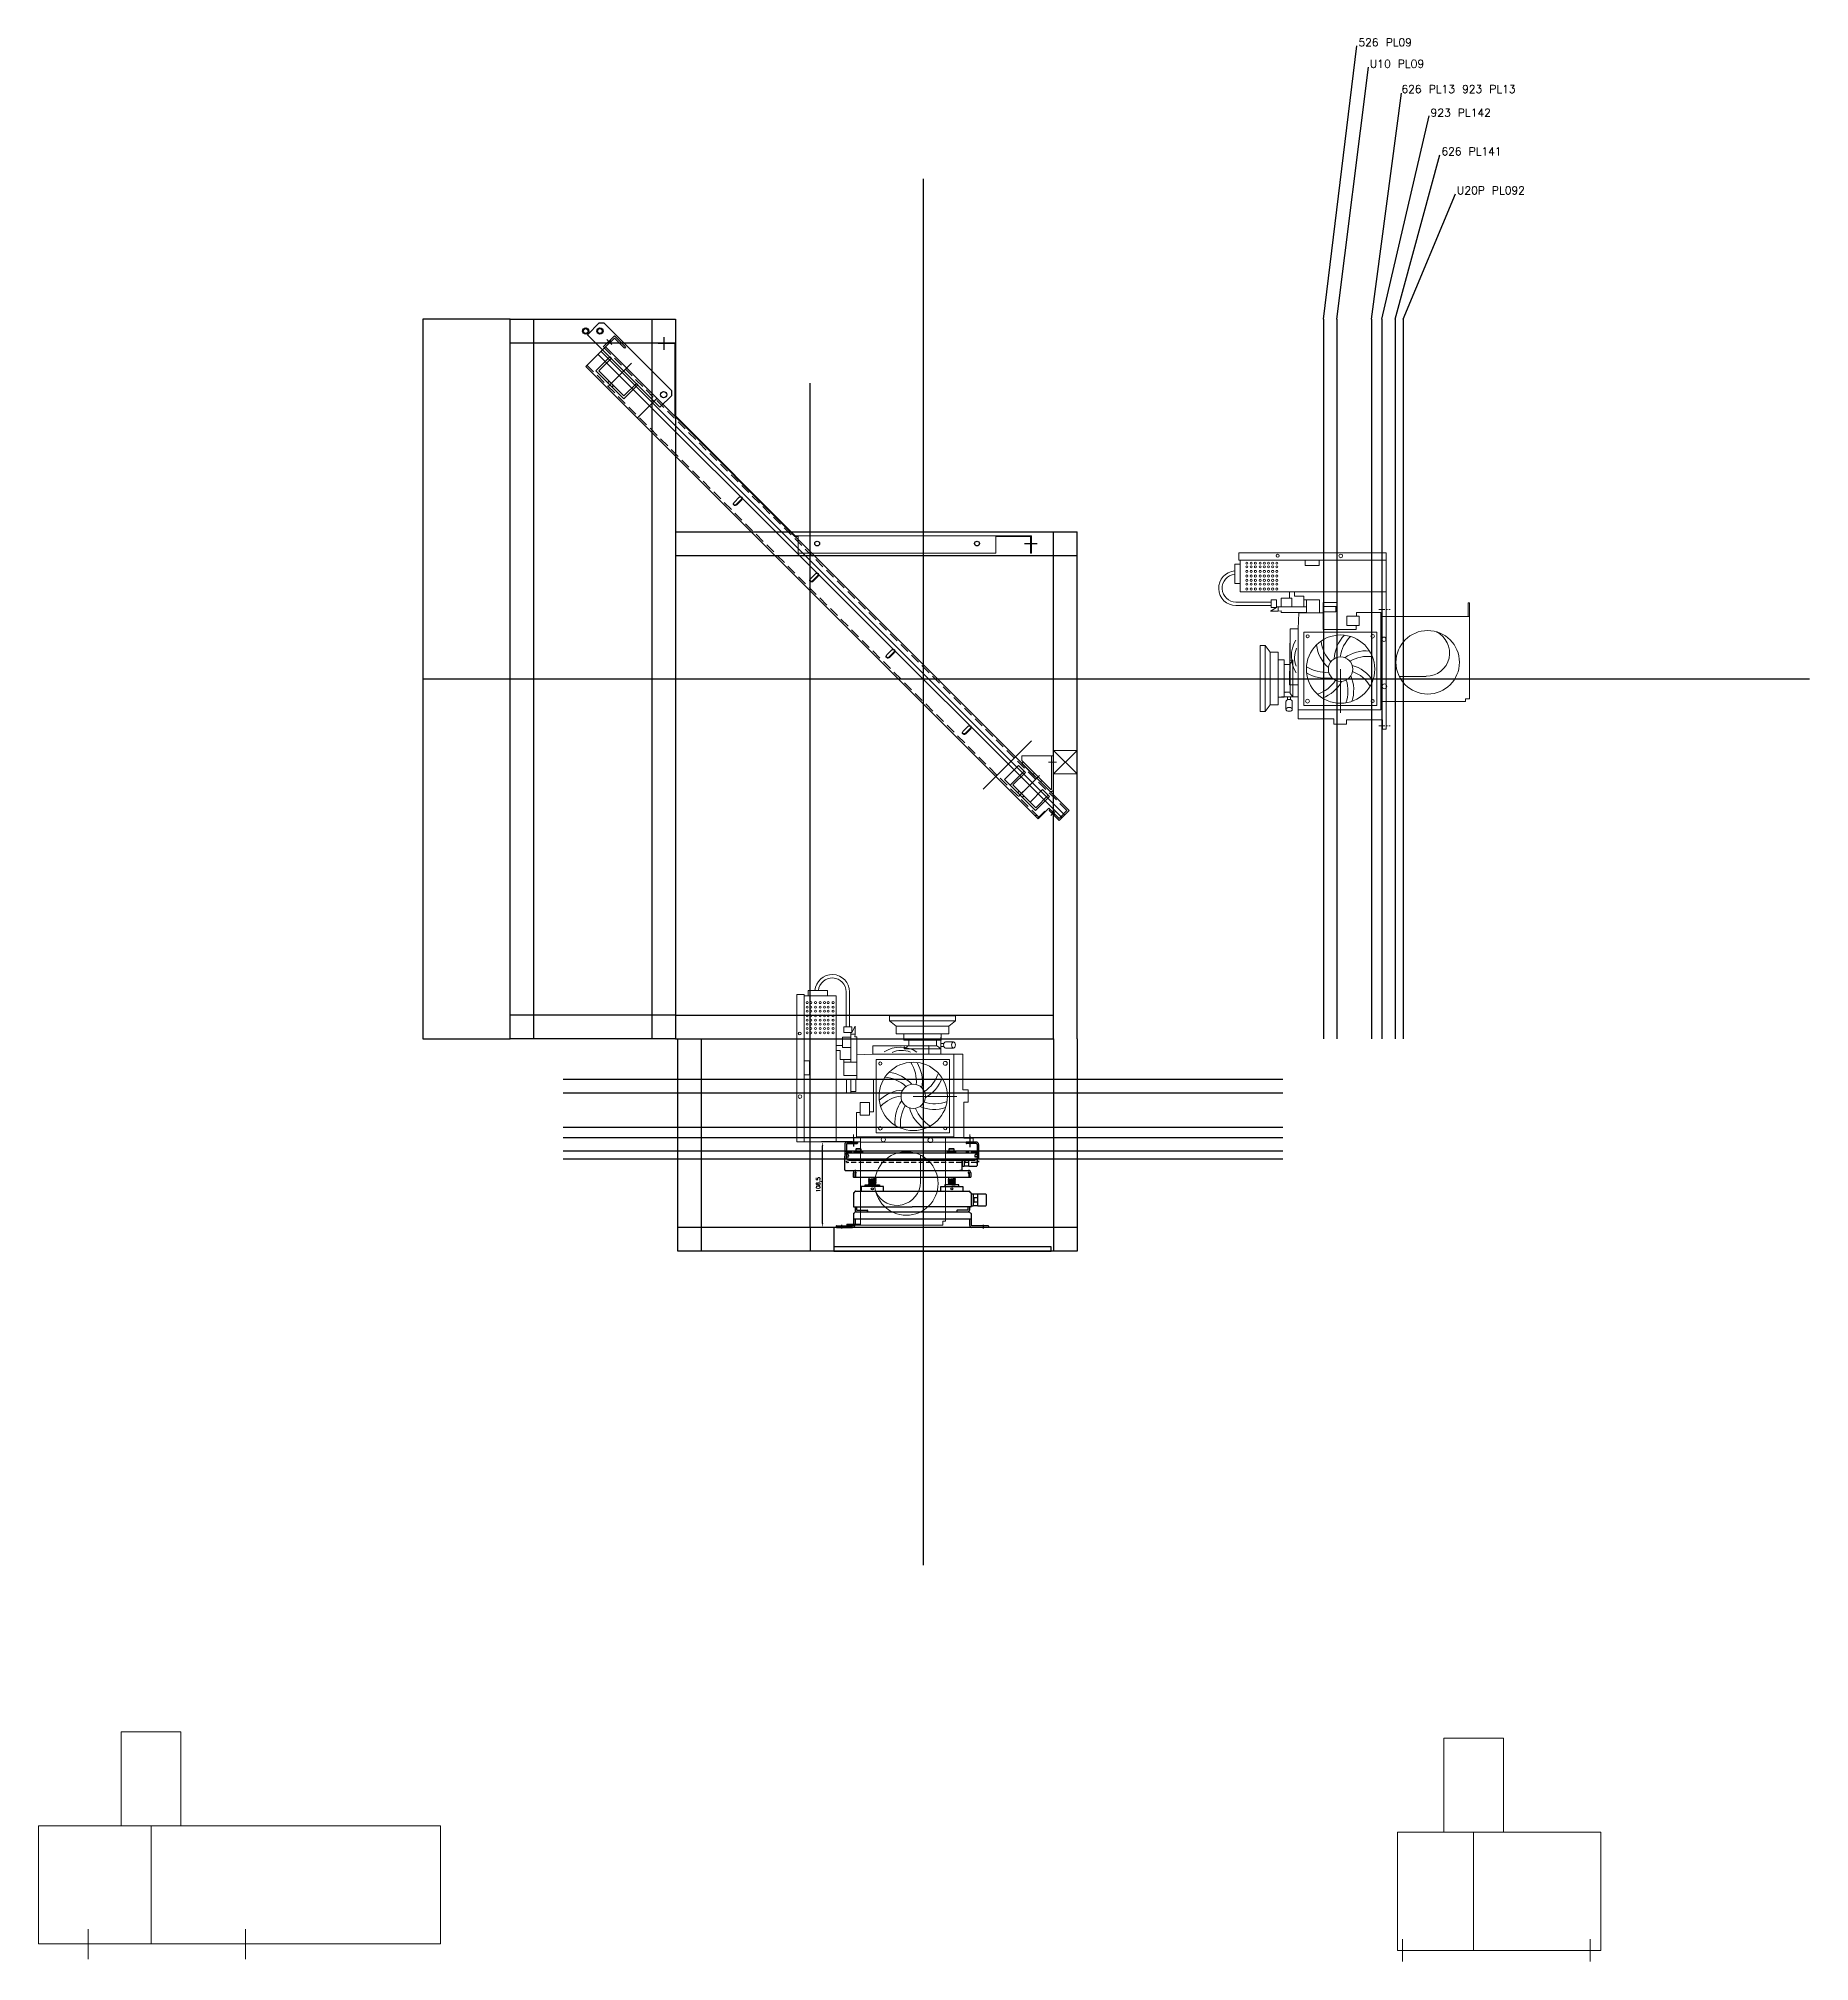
# Model space of a CAD drawing. Header units: millimetres. Extents: x -30327 to 34858, y 4015 to 75103.
# Drawn here: x -23615 to -21366, y 53562 to 56005 of the extents above; entities that cross this region are included whole.
import ezdxf

# ---------------------------------------------------------------- set-up
doc = ezdxf.new("R2010")
doc.units = ezdxf.units.MM
for name, pattern in [('CENTER', [50.8, 31.75, -6.35, 6.35, -6.35]), ('CENTER2', [28.575, 19.05, -3.175, 3.175, -3.175]), ('DASHED2', [9.525, 6.35, -3.175]), ('HIDDEN2', [4.7625, 3.175, -1.5875])]:
    doc.linetypes.add(name, pattern=pattern)
for name, color, linetype, lineweight in [('cen', 1, 'CENTER2', 9), ('CENTER', 2, 'CENTER', 9), ('dim', 2, 'Continuous', 9), ('WIDE-LINE', 3, 'Continuous', 20)]:
    doc.layers.add(name, color=color, linetype=linetype, lineweight=lineweight)
for name, color, linetype in [('hidden', 3, 'HIDDEN2'), ('print', 30, 'Continuous'), ('red', 1, 'CENTER2'), ('yellow', 2, 'Continuous')]:
    doc.layers.add(name, color=color, linetype=linetype)
doc.styles.get("Standard").update_dxf_attribs({"font": 'txt', "bigfont": 'gbcbig.shx'})
doc.dimstyles.new('small', dxfattribs={"dimtxt": 5, "dimasz": 5, "dimexe": 1.25, "dimexo": 1, "dimgap": 2, "dimtad": 1, "dimtxsty": 'Standard', "dimcen": 2.5, "dimadec": 0, "dimazin": 0, "dimtfac": 1, "dimtmove": 0, "dimatfit": 3, "dimfxl": 0, "dimarcsym": 0})

msp = doc.modelspace()

# ---------------------------------------------------------------- texts
at = {"char_height": 10, "attachment_point": 1}
for s, insert, width in [('526 PL09', (-21938.9816, 56005.3092), 105), ('U10 PL09', (-21924.4407, 55978.1516), 105), ('626 PL13 923 PL13', (-21884.3198, 55945.9957), 191.39614), ('923 PL142', (-21847.3252, 55915.9983), 105), ('626 PL141', (-21833.647, 55866.8173), 105), ('U20P PL092', (-21813.8849, 55817.2624), 105)]:
    msp.add_mtext(s, dxfattribs=dict(at, insert=insert, width=width))

# ---------------------------------------------------------------- blocks, each defined once
blk = doc.blocks.new('111')
for p, q in [((4164.9, 14180.1), (4164.9, 14137.8)), ((4164.9, 14180.1), (4204.9, 14180.1)), ((4167.4, 14180.1), (4167.4, 14137.8)), ((4204.9, 14174.1), (4168.2, 14137.5)), ((4204.9, 14170.6), (4170, 14135.7)), ((4204.9, 14170.6), (4203.1, 14172.4)), ((4204.9, 14180.1), (4204.9, 14174.1))]:
    blk.add_line(p, q)
for radius in [3, 0.5]:
    blk.add_arc((4167.9, 14137.8), radius, 180, 315)
at = {"layer": 'cen'}
for p, q in [((4161.1, 14172.1), (4171.3, 14172.1)), ((4182.6, 14155.3), (4187.9, 14150))]:
    blk.add_line(p, q, dxfattribs=at)
at = {"layer": 'hidden'}
for p, q in [((4179.7, 14149), (4181.5, 14147.2)), ((4188.9, 14158.2), (4190.7, 14156.4))]:
    blk.add_line(p, q, dxfattribs=at)
blk = doc.blocks.new('nyddbd')
at = {"layer": 'CENTER', "ltscale": 0.25}
for p, q in [((-2512.5, 15212.9), (-2512.5, 15394.4)), ((-2600.9, 15220.8), (-2600.9, 15206.2)), ((-2452.9, 15220.8), (-2452.9, 15206.2))]:
    blk.add_line(p, q, dxfattribs=at)
at = {"layer": 'WIDE-LINE'}
for p, q in [((-2672.8, 15211.4), (-2672.8, 15398.4)), ((-2672.8, 15398.4), (-2663.3, 15398.4)), ((-2663.4, 15396.8), (-2623, 15396.8)), ((-2663.3, 15216.7), (-2663.3, 15398.4)), ((-2663.3, 15398.4), (-2663.3, 15314.2)), ((-2633.7, 15403.5), (-2658.2, 15403.5)), ((-2658.2, 15403.5), (-2658.2, 15396.8)), ((-2633.7, 15396.8), (-2633.7, 15403.5)), ((-2623, 15396.8), (-2633.7, 15396.8)), ((-2623, 15396.8), (-2623, 15211.4)), ((-2623, 15212), (-2623, 15396.8)), ((-2610.2, 15402), (-2610.2, 15357.5)), ((-2605.8, 15402), (-2605.8, 15357.5)), ((-2513.2, 15371.4), (-2555.2, 15371.4)), ((-2555.2, 15371.4), (-2555.2, 15365.1)), ((-2513.2, 15371.4), (-2471.2, 15371.4)), ((-2471.2, 15365.1), (-2471.2, 15371.4)), ((-2604.3, 15344.5), (-2615, 15344.5)), ((-2615, 15344.5), (-2615, 15331.2)), ((-2603.1, 15357.5), (-2613, 15357.5)), ((-2613, 15357.5), (-2613, 15350.4)), ((-2613, 15350.4), (-2603.1, 15350.4)), ((-2604.3, 15348.3), (-2604.3, 15350.4)), ((-2604.3, 15350.4), (-2604.3, 15344.5)), ((-2598.6, 15348.3), (-2604.3, 15348.3)), ((-2604.3, 15348.3), (-2604.3, 15312.5)), ((-2598.6, 15348.3), (-2604.3, 15348.3)), ((-2603.1, 15350.4), (-2598.6, 15358.2)), ((-2603.1, 15357.5), (-2603.1, 15350.4)), ((-2599, 15344.7), (-2598.6, 15348.3)), ((-2596.8, 15344.7), (-2599, 15344.7)), ((-2598.6, 15358.2), (-2598.6, 15348.3)), ((-2596.8, 15312.5), (-2596.8, 15344.7)), ((-2546.6, 15358.4), (-2555.2, 15365.1)), ((-2555.2, 15365.1), (-2546.6, 15358.4)), ((-2555.2, 15365.1), (-2513.2, 15365.1)), ((-2513.2, 15358.4), (-2546.6, 15358.4)), ((-2546.6, 15358.4), (-2546.6, 15348.6)), ((-2546.6, 15348.6), (-2513.2, 15348.6)), ((-2536.8, 15340.7), (-2536.8, 15348.6)), ((-2536.8, 15348.6), (-2536.8, 15340.7)), ((-2471.2, 15365.1), (-2513.2, 15365.1)), ((-2513.2, 15358.4), (-2479.8, 15358.4)), ((-2479.8, 15348.6), (-2513.2, 15348.6)), ((-2489.8, 15329.7), (-2489.8, 15344.2)), ((-2489.8, 15344.2), (-2489.8, 15323)), ((-2489.6, 15340.7), (-2489.6, 15348.6)), ((-2489.6, 15348.6), (-2489.6, 15340.7)), ((-2479.8, 15358.4), (-2471.2, 15365.1)), ((-2471.2, 15365.1), (-2479.8, 15358.4)), ((-2479.8, 15358.4), (-2479.8, 15348.6)), ((-2615, 15333.9), (-2623, 15333.9)), ((-2623, 15333.9), (-2623, 15327.5)), ((-2623, 15327.5), (-2617.6, 15327.5)), ((-2617.6, 15327.5), (-2617.6, 15315.9)), ((-2615, 15331.2), (-2615, 15333.9)), ((-2615, 15331.2), (-2604.3, 15331.2)), ((-2604.3, 15331.2), (-2615, 15331.2)), ((-2596.5, 15322.1), (-2576.2, 15323)), ((-2596.5, 15291.2), (-2596.5, 15322.1)), ((-2505.1, 15334), (-2576.2, 15333.4)), ((-2538.5, 15333.4), (-2576.2, 15333.4)), ((-2576.2, 15333.4), (-2576.2, 15323)), ((-2576.2, 15323), (-2462, 15323)), ((-2513.2, 15340.7), (-2536.8, 15340.7)), ((-2536.8, 15340.7), (-2530.7, 15340.7)), ((-2536.5, 15329.7), (-2536.5, 15333.8)), ((-2536.5, 15329.7), (-2532.3, 15333)), ((-2513.2, 15329.7), (-2536.5, 15329.7)), ((-2532.3, 15333), (-2530.7, 15333.2)), ((-2530.7, 15340.7), (-2530.7, 15333.2)), ((-2530.7, 15333.2), (-2513.2, 15333.2)), ((-2513.2, 15340.7), (-2489.6, 15340.7)), ((-2495.6, 15333.2), (-2513.2, 15333.2)), ((-2513.2, 15329.7), (-2489.8, 15329.7)), ((-2505.1, 15323), (-2505.1, 15334)), ((-2462, 15323), (-2505.1, 15323)), ((-2489.6, 15340.7), (-2495.6, 15340.7)), ((-2495.6, 15340.7), (-2495.6, 15333.2)), ((-2494, 15333), (-2495.6, 15333.2)), ((-2494.9, 15339.5), (-2494.9, 15339.5)), ((-2489.8, 15329.7), (-2494, 15333)), ((-2473.2, 15218), (-2473.2, 15323)), ((-2462, 15323), (-2462, 15277.7)), ((-2663.3, 15314.2), (-2656.8, 15314.2)), ((-2656.8, 15296.5), (-2663.3, 15296.5)), ((-2656.8, 15314.2), (-2656.8, 15296.5)), ((-2617.6, 15315.9), (-2604.3, 15315.9)), ((-2613.2, 15312.5), (-2613.2, 15315.9)), ((-2613.2, 15315.9), (-2613.2, 15295.8)), ((-2604.3, 15312.5), (-2613.2, 15312.5)), ((-2613.2, 15295.8), (-2596.5, 15295.8)), ((-2604.3, 15315.9), (-2604.3, 15312.5)), ((-2604.3, 15312.5), (-2596.8, 15312.5)), ((-2596.5, 15295.8), (-2596.5, 15315)), ((-2596.5, 15315), (-2596.5, 15291.2)), ((-2478.8, 15315.9), (-2572.1, 15315.9)), ((-2572.1, 15315.9), (-2572.1, 15223)), ((-2479, 15223), (-2478.8, 15315.9)), ((-2596.5, 15291.2), (-2609.8, 15291.2)), ((-2609.8, 15291.2), (-2609.8, 15273.4)), ((-2609.8, 15273.4), (-2604.4, 15273.4)), ((-2604.4, 15273.4), (-2604.4, 15291.2)), ((-2604.4, 15291.2), (-2604.4, 15273.4)), ((-2604.4, 15273.4), (-2604.4, 15275.2)), ((-2604.4, 15275.2), (-2597.7, 15275.2)), ((-2597.7, 15275.2), (-2597.7, 15291.2)), ((-2597.7, 15291.2), (-2575.3, 15291.2)), ((-2575.3, 15291.2), (-2575.3, 15249.4)), ((-2462, 15277.7), (-2455.1, 15277.7)), ((-2455.1, 15277.7), (-2455.1, 15261.7)), ((-2592.2, 15248.9), (-2597.1, 15248.9)), ((-2597.1, 15248.9), (-2597.1, 15218)), ((-2580.5, 15261.2), (-2592.2, 15261.2)), ((-2592.2, 15261.2), (-2592.2, 15245.5)), ((-2592.2, 15245.5), (-2592.2, 15248.9)), ((-2592.2, 15245.5), (-2580.6, 15245.5)), ((-2580.6, 15245.5), (-2580.5, 15249.4)), ((-2580.5, 15249.4), (-2580.5, 15261.2)), ((-2575.3, 15249.4), (-2580.5, 15249.4)), ((-2455.1, 15261.7), (-2460.8, 15261.7)), ((-2460.8, 15261.7), (-2460.8, 15215.9)), ((-2572.1, 15223), (-2479, 15223)), ((-2663.3, 15211.4), (-2672.8, 15211.4)), ((-2663.3, 15216.7), (-2663.3, 15211.4)), ((-2663.3, 15216.7), (-2663.3, 15216.7)), ((-2616.2, 15211.2), (-2616.2, 15211.2)), ((-2597.1, 15218), (-2473.2, 15218)), ((-2592, 15105.5), (-2592, 15217.6)), ((-2592, 15217.6), (-2592, 15211.2)), ((-2460.8, 15215.9), (-2448.9, 15215.9)), ((-2448.9, 15215.9), (-2448.9, 15211.2)), ((-2515.8, 15160.4), (-2515.8, 15194.6)), ((-2487.4, 15105.5), (-2609.4, 15105.5)), ((-2609.4, 15105.5), (-2592, 15105.5)), ((-2483.9, 15110.6), (-2487.4, 15110.6)), ((-2487.4, 15110.6), (-2487.4, 15105.5))]:
    blk.add_line(p, q, dxfattribs=at)
at = {"layer": 'WIDE-LINE', "ltscale": 0.25}
for p, q in [((-2486.1, 15336.4), (-2489.8, 15336.4)), ((-2486.1, 15332.7), (-2489.8, 15332.7)), ((-2473.9, 15338.5), (-2484, 15338.5)), ((-2473.9, 15330.6), (-2484, 15330.6)), ((-2525, 15269.2), (-2469.5, 15269.2)), ((-2663.3, 15211.4), (-2592, 15211.4)), ((-2592, 15211.2), (-2448.9, 15211.2)), ((-2483.9, 15110.6), (-2483.9, 15218)), ((-2609.4, 15105.5), (-2609.4, 15107)), ((-2609.4, 15107), (-2592, 15107))]:
    blk.add_line(p, q, dxfattribs=at)
at = {"layer": 'WIDE-LINE'}
for centre, radius in [((-2659.7, 15388.3), 1.3), ((-2659.7, 15382.6), 1.3), ((-2659.7, 15377.4), 1.3), ((-2659.7, 15371.4), 1.3), ((-2659.7, 15366), 1.3), ((-2654.9, 15388.3), 1.3), ((-2654.9, 15382.6), 1.3), ((-2654.9, 15377.4), 1.3), ((-2654.9, 15371.4), 1.3), ((-2654.9, 15366), 1.3), ((-2649.2, 15388.3), 1.3), ((-2649.2, 15382.6), 1.3), ((-2649.2, 15377.4), 1.3), ((-2649.2, 15371.4), 1.3), ((-2649.2, 15366), 1.3), ((-2643.3, 15388.3), 1.3), ((-2643.3, 15382.6), 1.3), ((-2643.3, 15377.4), 1.3), ((-2643.3, 15371.4), 1.3), ((-2643.3, 15366), 1.3), ((-2637.8, 15388.3), 1.3), ((-2637.8, 15382.6), 1.3), ((-2637.8, 15377.4), 1.3), ((-2637.8, 15371.4), 1.3), ((-2637.8, 15366), 1.3), ((-2632.9, 15388.3), 1.3), ((-2632.9, 15382.6), 1.3), ((-2632.9, 15377.4), 1.3), ((-2632.9, 15371.4), 1.3), ((-2632.9, 15366), 1.3), ((-2626.8, 15388.3), 1.3), ((-2626.8, 15382.6), 1.3), ((-2626.8, 15377.4), 1.3), ((-2626.8, 15371.4), 1.3), ((-2626.8, 15366), 1.3), ((-2669.1, 15349.1), 1.87), ((-2659.7, 15360.8), 1.3), ((-2659.7, 15355.4), 1.3), ((-2659.7, 15350), 1.3), ((-2654.9, 15360.8), 1.3), ((-2654.9, 15355.4), 1.3), ((-2654.9, 15350), 1.3), ((-2649.2, 15360.8), 1.3), ((-2649.2, 15355.4), 1.3), ((-2649.2, 15350), 1.3), ((-2643.3, 15360.8), 1.3), ((-2643.3, 15355.4), 1.3), ((-2643.3, 15350), 1.3), ((-2637.8, 15360.8), 1.3), ((-2637.8, 15355.4), 1.3), ((-2637.8, 15350), 1.3), ((-2632.9, 15360.8), 1.3), ((-2632.9, 15355.4), 1.3), ((-2632.9, 15350), 1.3), ((-2626.8, 15360.8), 1.3), ((-2626.8, 15355.4), 1.3), ((-2626.8, 15350), 1.3), ((-2566.8, 15311), 1.95), ((-2525, 15269.2), 43.4), ((-2484.3, 15311.2), 2.5), ((-2668.8, 15268.9), 2.31), ((-2525, 15269.2), 15.5), ((-2566.8, 15228.5), 2.25), ((-2484.4, 15228.4), 1.91), ((-2533.7, 15158.5), 40.3), ((-2563, 15214.2), 2.69), ((-2503.2, 15213.5), 3.07)]:
    blk.add_circle(centre, radius, dxfattribs=at)
for centre, radius, start, end in [((-2627.8, 15402), 22, 0, 175.9023), ((-2627.8, 15402), 17.6, 0, 174.8788), ((-2541.5, 15292.8), 38.9, 56.9578, 121.7111), ((-2539.5, 15298), 29.6, 68.5062, 114.2086), ((-2565.3, 15248.9), 45.1, 46.5347, 84.1976), ((-2561, 15255), 45.1, 40.9497, 83.2372), ((-2566, 15288), 45.1, 355.1062, 32.7691), ((-2558.5, 15288.5), 45.1, 349.5212, 31.8086), ((-2535.8, 15313), 45.1, 303.6776, 341.3405), ((-2536.4, 15232.1), 45.1, 92.3783, 134.6658), ((-2534.2, 15225), 45.1, 97.9633, 135.6262), ((-2530.8, 15307.5), 45.1, 298.0926, 340.38), ((-2503.1, 15237.2), 45.1, 143.8069, 186.0943), ((-2496.2, 15234.4), 45.1, 149.3919, 187.0548), ((-2486.3, 15266.3), 45.1, 195.2354, 237.5229), ((-2479.8, 15269.9), 45.1, 200.8204, 238.4834), ((-2498.6, 15297.6), 45.1, 246.664, 288.9515), ((-2497.4, 15304.9), 45.1, 252.249, 289.9119), ((-2545.6, 15160.4), 29.7, 205.3103, 0)]:
    blk.add_arc(centre, radius, start, end, dxfattribs=at)
at = {"layer": 'WIDE-LINE', "ltscale": 0.25}
blk.add_ellipse((-2484, 15334.5), major_axis=(0, -3.95), ratio=0.614035, start_param=3.141593, end_param=6.283185, dxfattribs=at)
blk.add_ellipse((-2473.9, 15334.5), major_axis=(0, -3.95), ratio=0.614035, dxfattribs=at)
blk = doc.blocks.new('*D47')
at = {"layer": 'Defpoints', "color": 0, "transparency": 16777216}
for p in [(-16900.3, 4458.9), (-16861.2, 4458.9), (-16876.5, 4350.4)]:
    blk.add_point(p, dxfattribs=at)
at = {"layer": 'dim', "color": 0, "lineweight": -2, "transparency": 16777216}
for p, q in [((-16862.2, 4458.9), (-16901.6, 4458.9)), ((-16900.3, 4355.4), (-16900.3, 4453.9)), ((-16877.5, 4350.4), (-16901.6, 4350.4))]:
    blk.add_line(p, q, dxfattribs=at)
at = {"layer": 'dim', "color": 0, "transparency": 16777216}
for points in [[(-16901.1, 4453.9), (-16899.5, 4453.9), (-16900.3, 4458.9)], [(-16901.1, 4355.4), (-16899.5, 4355.4), (-16900.3, 4350.4)]]:
    blk.add_solid(points, dxfattribs=at)
at = {"layer": 'dim', "color": 0, "lineweight": 9, "transparency": 16777216, "insert": (-16905.2, 4404.6), "char_height": 5, "attachment_point": 5, "rotation": 90}
blk.add_mtext('108,5', dxfattribs=at)
blk = doc.blocks.new('6334231231')
at = {"layer": 'dim'}
for p, q in [((-17084.7, 8346.4), (-17106.7, 8346.4)), ((-17106.7, 8346.4), (-17106.7, 8345.4)), ((-17106.7, 8345.4), (-17085.7, 8345.4)), ((-17085.7, 8345.4), (-17085.7, 8253.1)), ((-17084.7, 8346.4), (-17084.7, 8253.5)), ((-17085.7, 8253.1), (-16933.1, 8100.4)), ((-17084.7, 8253.5), (-16932.7, 8101.4)), ((-16933.1, 8100.4), (-16928.8, 8100.4)), ((-16632.7, 8101.4), (-16932.7, 8101.4)), ((-16928.8, 8101.4), (-16928.8, 8079.4)), ((-16677.8, 8079.4), (-16677.8, 8100.4)), ((-16677.8, 8100.4), (-16633.8, 8100.4)), ((-16633.8, 8100.4), (-16633.8, 8079.4)), ((-16632.7, 8079.4), (-16632.7, 8101.4)), ((-16928.8, 8079.4), (-16677.8, 8079.4)), ((-16633.8, 8079.4), (-16632.7, 8079.4))]:
    blk.add_line(p, q, dxfattribs=at)
at = {"layer": 'red'}
for p, q in [((-17099.7, 8353.6), (-17099.7, 8337.6)), ((-16641.3, 8091.4), (-16625.3, 8091.4))]:
    blk.add_line(p, q, dxfattribs=at)
at = {"layer": 'yellow'}
for centre in [(-16904.8, 8091.4), (-16701.8, 8091.4)]:
    blk.add_circle(centre, 3, dxfattribs=at)
blk = doc.blocks.new('grsh')
for p, q in [((-2046.6, 19615.6), (-2037.6, 19615.6)), ((-2046.6, 19610.6), (-2037.6, 19610.6))]:
    blk.add_line(p, q)
for centre, start, end in [((-2046.6, 19613.1), 90, 270), ((-2037.6, 19613.1), 270, 90)]:
    blk.add_arc(centre, 2.5, start, end)
blk = doc.blocks.new('GRWGRE')
for p, q in [((14628.7, 54017), (14628.7, 53204.5)), ((14628.7, 54017), (14647.7, 54017)), ((14645.7, 54037.4), (14645.7, 54019.4)), ((14645.7, 54037.4), (14663.7, 54037.4)), ((14645.7, 54037.4), (14663.7, 54037.4)), ((14645.7, 54019.4), (14647.7, 54019.4)), ((14647.7, 54035.4), (14647.7, 54017)), ((14647.7, 54035.4), (14661.7, 54035.4)), ((14663.7, 54037.4), (14663.7, 53204.5)), ((14633.7, 54007.1), (14633.7, 53951.3)), ((14658.7, 54007.1), (14633.7, 54007.1)), ((14636.2, 54004.8), (14636.2, 53963.8)), ((14658.7, 54004.8), (14636.2, 54004.8)), ((14658.7, 53994.6), (14636.2, 53994.6)), ((14658.7, 54007.1), (14658.7, 53994.6)), ((14658.7, 53961.5), (14633.7, 53961.5)), ((14658.7, 53951.3), (14633.7, 53951.3)), ((14658.7, 53963.8), (14636.2, 53963.8)), ((14658.7, 53963.8), (14658.7, 53951.3)), ((14628.7, 53297.1), (14663.7, 53297.1)), ((14633.7, 53267.5), (14658.7, 53267.5)), ((14633.7, 53267.5), (14633.7, 53217.5)), ((14636.2, 53265), (14658.7, 53265)), ((14636.2, 53265), (14636.2, 53220)), ((14658.7, 53265), (14658.7, 53267.5)), ((14633.7, 53217.5), (14658.7, 53217.5)), ((14636.2, 53220), (14658.7, 53220)), ((14658.7, 53217.5), (14658.7, 53220)), ((14679.7, 53204.5), (14679.7, 53222.5)), ((14681.7, 53222.5), (14679.7, 53222.5)), ((14681.7, 53202.5), (14681.7, 53222.5)), ((14628.7, 53204.5), (14663.7, 53204.5)), ((14661.7, 53202.5), (14681.7, 53202.5)), ((14663.7, 53204.5), (14679.7, 53204.5))]:
    blk.add_line(p, q)
at = {"extrusion": (-3.26773e-13, -0.406737, 0.913545)}
for p, q in [((14639.7, 53874.7, 1), (14648.7, 53874.7, 1)), ((14639.7, 53737.6, 1), (14648.7, 53737.6, 1)), ((14639.7, 53600.5, 1), (14648.7, 53600.5, 1)), ((14639.7, 53463.4, 1), (14648.7, 53463.4, 1))]:
    blk.add_line(p, q, dxfattribs=at)
for centre, start, end in [((14639.7, 49214.9, -21911.9), 90, 169.7671), ((14648.7, 49214.9, -21911.9), 10.2329, 90), ((14639.7, 49089.7, -21856.1), 90, 169.7671), ((14648.7, 49089.7, -21856.1), 10.2329, 90), ((14639.7, 48964.4, -21800.4), 90, 169.7671), ((14648.7, 48964.4, -21800.4), 10.2329, 90), ((14639.7, 48839.2, -21744.6), 90, 169.7671), ((14648.7, 48839.2, -21744.6), 10.2329, 90)]:
    blk.add_arc(centre, 2.5, start, end, dxfattribs=at)
at = {"layer": 'cen', "ltscale": 4}
blk.add_line((14651.5, 54025.4), (14642.9, 54025.4), dxfattribs=at)
at = {"layer": 'cen'}
for p, q in [((14630.7, 53979.2), (14639.5, 53979.2)), ((14630.7, 53242.5), (14639.5, 53242.5)), ((14671.7, 53199.3), (14671.7, 53207.9))]:
    blk.add_line(p, q, dxfattribs=at)
at = {"layer": 'hidden', "ltscale": 4}
for p, q in [((14628.7, 54016.1), (14647.7, 54016.1)), ((14630.7, 54016.1), (14630.7, 53204.5)), ((14647.7, 54027.4), (14645.7, 54027.4)), ((14647.7, 54026.9), (14645.7, 54026.9)), ((14647.7, 54023.9), (14645.7, 54023.9)), ((14647.7, 54023.4), (14645.7, 54023.4)), ((14661.7, 54035.4), (14661.7, 53202.5)), ((14628.7, 54012.1), (14630.7, 54012.1)), ((14633.7, 53983.2), (14636.2, 53983.2)), ((14633.7, 53975.2), (14636.2, 53975.2)), ((14633.7, 53246.5), (14636.2, 53246.5)), ((14633.7, 53238.5), (14636.2, 53238.5)), ((14669.7, 53204.5), (14669.7, 53202.5)), ((14670.2, 53204.5), (14670.2, 53202.5)), ((14673.2, 53204.5), (14673.2, 53202.5)), ((14673.7, 53204.5), (14673.7, 53202.5))]:
    blk.add_line(p, q, dxfattribs=at)
at = {"extrusion": (-3.26718e-13, -0.406737, 0.913545)}
for p in [(16686.3, 29602.6, -21912.2), (16686.3, 29477.3, -21856.5), (16686.3, 29352.1, -21800.7), (16686.3, 29226.8, -21744.9)]:
    blk.add_blockref('grsh', p, dxfattribs=at)
blk = doc.blocks.new('GSEFA')
at = {"layer": 'dim'}
for p, q in [((-23552.2, 53603.6), (-23552.2, 53565.2)), ((-23352.2, 53603.6), (-23352.2, 53565.2))]:
    blk.add_line(p, q, dxfattribs=at)
for points in [[(-23510.1, 53734.9), (-23434.3, 53734.9), (-23434.3, 53854.1), (-23510.1, 53854.1)], [(-23615.3, 53734.9), (-23472.2, 53734.9), (-23472.2, 53584.7), (-23615.3, 53584.7)], [(-23472.2, 53584.7), (-23104.9, 53584.7), (-23104.9, 53734.9), (-23472.2, 53734.9)]]:
    blk.add_lwpolyline(points, close=True, dxfattribs=at)
blk = doc.blocks.new('GAERGFRAE')
at = {"layer": 'dim'}
for p, q in [((-22709.6, 53570.5), (-22709.6, 53598.9)), ((-22471.3, 53570.5), (-22471.3, 53598.9))]:
    blk.add_line(p, q, dxfattribs=at)
for points in [[(-22599.2, 53734.9), (-22523.4, 53734.9), (-22523.4, 53854.1), (-22599.2, 53854.1)], [(-22723.2, 53734.9), (-22561.3, 53734.9), (-22561.3, 53584.7), (-22723.2, 53584.7)], [(-22561.3, 53584.7), (-22464.6, 53584.7), (-22464.6, 53734.9), (-22561.3, 53734.9)]]:
    blk.add_lwpolyline(points, close=True, dxfattribs=at)
blk = doc.blocks.new('23231111')
for p, q in [((-16872.18, 4455.85), (-16872.18, 4444.86)), ((-16870.18, 4455.85), (-16870.18, 4445.53)), ((-16869.18, 4458.85), (-16856.68, 4458.85)), ((-16869.18, 4456.85), (-16856.68, 4456.85)), ((-16861.18, 4464.19), (-16861.18, 4452.98)), ((-16857.92, 4450.03), (-16851.92, 4450.03)), ((-16857.92, 4445.53), (-16857.92, 4450.03)), ((-16857.92, 4446.53), (-16851.92, 4446.53)), ((-16857.92, 4445.53), (-16857.92, 4446.53)), ((-16857.42, 4450.53), (-16852.42, 4450.53)), ((-16856.18, 4458.35), (-16856.18, 4457.35)), ((-16851.92, 4450.03), (-16851.92, 4445.53)), ((-16739.68, 4445.53), (-16739.68, 4450.03)), ((-16739.68, 4450.03), (-16733.68, 4450.03)), ((-16739.68, 4445.53), (-16739.68, 4446.53)), ((-16739.68, 4446.53), (-16733.68, 4446.53)), ((-16739.18, 4450.53), (-16734.18, 4450.53)), ((-16733.68, 4450.03), (-16733.68, 4445.53)), ((-16718.18, 4458.35), (-16718.18, 4457.35)), ((-16705.18, 4458.85), (-16717.68, 4458.85)), ((-16705.18, 4456.85), (-16717.68, 4456.85)), ((-16713.18, 4466.2), (-16713.18, 4452.32)), ((-16704.18, 4455.85), (-16704.18, 4445.53)), ((-16702.18, 4455.85), (-16702.18, 4444.86)), ((-16872.18, 4423.36), (-16872.18, 4440.86)), ((-16871.68, 4422.86), (-16858.18, 4422.86)), ((-16870.18, 4443.86), (-16871.18, 4443.86)), ((-16870.18, 4439.36), (-16870.18, 4438.86)), ((-16869.68, 4439.86), (-16868.18, 4439.86)), ((-16705.18, 4444.53), (-16869.18, 4444.53)), ((-16867.18, 4435.86), (-16707.18, 4435.86)), ((-16860.92, 4445.53), (-16860.92, 4444.53)), ((-16848.92, 4445.53), (-16860.92, 4445.53)), ((-16858.18, 4422.86), (-16715.18, 4422.86)), ((-16848.92, 4444.53), (-16848.92, 4445.53)), ((-16742.68, 4445.53), (-16742.68, 4444.53)), ((-16730.68, 4445.53), (-16742.68, 4445.53)), ((-16730.68, 4444.53), (-16730.68, 4445.53)), ((-16723.68, 4422.86), (-16726.18, 4422.86)), ((-16723.18, 4435.86), (-16723.18, 4428.36)), ((-16723.18, 4423.36), (-16723.18, 4435.86)), ((-16723.18, 4428.36), (-16720.68, 4428.36)), ((-16715.68, 4428.36), (-16720.68, 4428.36)), ((-16720.18, 4428.86), (-16720.18, 4435.86)), ((-16715.68, 4432.86), (-16720.18, 4432.86)), ((-16720.18, 4432.86), (-16719.18, 4432.86)), ((-16719.18, 4432.86), (-16719.18, 4435.86)), ((-16715.18, 4435.86), (-16715.18, 4428.86)), ((-16715.18, 4435.86), (-16715.18, 4433.36)), ((-16714.68, 4428.36), (-16704.68, 4428.36)), ((-16704.18, 4439.86), (-16706.18, 4439.86)), ((-16705.84, 4443.36), (-16704.68, 4443.36)), ((-16704.18, 4443.86), (-16703.18, 4443.86)), ((-16704.18, 4442.86), (-16704.18, 4428.86)), ((-16704.18, 4439.86), (-16704.18, 4438.86)), ((-16861.18, 4414.36), (-16861.18, 4419.86)), ((-16859.68, 4413.86), (-16860.68, 4413.86)), ((-16859.18, 4414.36), (-16859.18, 4419.86)), ((-16858.7, 4418.75), (-16858.7, 4414.36)), ((-16715.16, 4413.86), (-16858.2, 4413.86)), ((-16823.18, 4402.36), (-16851.18, 4402.36)), ((-16851.18, 4402.36), (-16851.18, 4396.36)), ((-16846.18, 4402.36), (-16846.18, 4404.36)), ((-16846.18, 4404.36), (-16828.18, 4404.36)), ((-16828.18, 4402.36), (-16846.18, 4402.36)), ((-16841.93, 4411.11), (-16832.41, 4412.9)), ((-16841.93, 4411.11), (-16832.41, 4412.9)), ((-16841.93, 4411.11), (-16841.18, 4411.56)), ((-16841.93, 4409.61), (-16832.41, 4411.4)), ((-16841.93, 4409.61), (-16832.41, 4411.4)), ((-16841.93, 4411.11), (-16841.18, 4410.93)), ((-16841.93, 4409.61), (-16841.18, 4410.06)), ((-16841.93, 4408.11), (-16832.41, 4409.9)), ((-16841.93, 4408.11), (-16832.41, 4409.9)), ((-16841.93, 4409.61), (-16841.18, 4409.43)), ((-16841.93, 4408.11), (-16841.18, 4408.56)), ((-16841.93, 4406.61), (-16832.41, 4408.4)), ((-16841.93, 4406.61), (-16832.41, 4408.4)), ((-16841.93, 4408.11), (-16841.18, 4407.93)), ((-16841.93, 4406.61), (-16841.18, 4407.06)), ((-16841.93, 4405.11), (-16832.41, 4406.9)), ((-16841.93, 4405.11), (-16832.41, 4406.9)), ((-16841.93, 4406.61), (-16841.18, 4406.43)), ((-16841.93, 4405.11), (-16841.18, 4405.56)), ((-16841.93, 4405.11), (-16841.18, 4404.93)), ((-16841.18, 4410.06), (-16841.18, 4413.86)), ((-16841.18, 4411.58), (-16833.18, 4413.08)), ((-16841.18, 4410.93), (-16833.18, 4412.43)), ((-16841.18, 4410.08), (-16833.18, 4411.58)), ((-16841.18, 4409.43), (-16833.18, 4410.93)), ((-16841.18, 4408.58), (-16833.18, 4410.08)), ((-16841.18, 4407.93), (-16833.18, 4409.43)), ((-16841.18, 4408.56), (-16841.18, 4409.43)), ((-16841.18, 4407.08), (-16833.18, 4408.58)), ((-16841.18, 4406.43), (-16833.18, 4407.93)), ((-16841.18, 4407.06), (-16841.18, 4407.93)), ((-16841.18, 4405.58), (-16833.18, 4407.08)), ((-16841.18, 4404.93), (-16833.18, 4406.43)), ((-16841.18, 4405.56), (-16841.18, 4406.43)), ((-16841.18, 4404.93), (-16841.18, 4404.36)), ((-16837.18, 4404.36), (-16841.18, 4404.36)), ((-16837.18, 4404.36), (-16833.18, 4404.36)), ((-16833.18, 4413.08), (-16833.18, 4413.86)), ((-16832.41, 4412.9), (-16833.18, 4413.08)), ((-16832.41, 4412.9), (-16833.18, 4412.43)), ((-16833.18, 4411.58), (-16833.18, 4412.43)), ((-16832.41, 4411.4), (-16833.18, 4411.58)), ((-16832.41, 4411.4), (-16833.18, 4410.93)), ((-16833.18, 4410.08), (-16833.18, 4410.93)), ((-16832.41, 4409.9), (-16833.18, 4410.08)), ((-16832.41, 4409.9), (-16833.18, 4409.43)), ((-16833.18, 4408.58), (-16833.18, 4409.43)), ((-16832.41, 4408.4), (-16833.18, 4408.58)), ((-16832.41, 4408.4), (-16833.18, 4407.93)), ((-16833.18, 4407.08), (-16833.18, 4407.93)), ((-16832.41, 4406.9), (-16833.18, 4407.08)), ((-16832.41, 4406.9), (-16833.18, 4406.43)), ((-16833.18, 4404.36), (-16833.18, 4406.43)), ((-16828.18, 4404.36), (-16828.18, 4402.36)), ((-16823.18, 4396.36), (-16823.18, 4402.36)), ((-16750.18, 4402.36), (-16722.18, 4402.36)), ((-16750.18, 4396.36), (-16750.18, 4402.36)), ((-16727.18, 4404.36), (-16745.18, 4404.36)), ((-16745.18, 4404.36), (-16745.18, 4402.36)), ((-16745.18, 4402.36), (-16727.18, 4402.36)), ((-16740.93, 4411.11), (-16731.41, 4412.9)), ((-16740.93, 4411.11), (-16731.41, 4412.9)), ((-16740.93, 4411.11), (-16740.18, 4411.56)), ((-16740.93, 4409.61), (-16731.41, 4411.4)), ((-16740.93, 4409.61), (-16731.41, 4411.4)), ((-16740.93, 4411.11), (-16740.18, 4410.93)), ((-16740.93, 4409.61), (-16740.18, 4410.06)), ((-16740.93, 4408.11), (-16731.41, 4409.9)), ((-16740.93, 4408.11), (-16731.41, 4409.9)), ((-16740.93, 4409.61), (-16740.18, 4409.43)), ((-16740.93, 4408.11), (-16740.18, 4408.56)), ((-16740.93, 4406.61), (-16731.41, 4408.4)), ((-16740.93, 4406.61), (-16731.41, 4408.4)), ((-16740.93, 4408.11), (-16740.18, 4407.93)), ((-16740.93, 4406.61), (-16740.18, 4407.06)), ((-16740.93, 4405.11), (-16731.41, 4406.9)), ((-16740.93, 4405.11), (-16731.41, 4406.9)), ((-16740.93, 4406.61), (-16740.18, 4406.43)), ((-16740.93, 4405.11), (-16740.18, 4405.56)), ((-16740.93, 4405.11), (-16740.18, 4404.93)), ((-16740.18, 4410.06), (-16740.18, 4413.86)), ((-16740.18, 4411.58), (-16732.18, 4413.08)), ((-16740.18, 4410.93), (-16732.18, 4412.43)), ((-16740.18, 4410.08), (-16732.18, 4411.58)), ((-16740.18, 4409.43), (-16732.18, 4410.93)), ((-16740.18, 4408.58), (-16732.18, 4410.08)), ((-16740.18, 4408.56), (-16740.18, 4409.43)), ((-16740.18, 4407.93), (-16732.18, 4409.43)), ((-16740.18, 4407.08), (-16732.18, 4408.58)), ((-16740.18, 4407.06), (-16740.18, 4407.93)), ((-16740.18, 4406.43), (-16732.18, 4407.93)), ((-16740.18, 4405.58), (-16732.18, 4407.08)), ((-16740.18, 4405.56), (-16740.18, 4406.43)), ((-16740.18, 4404.93), (-16732.18, 4406.43)), ((-16740.18, 4404.93), (-16740.18, 4404.36)), ((-16736.18, 4404.36), (-16740.18, 4404.36)), ((-16736.18, 4404.36), (-16732.18, 4404.36)), ((-16732.18, 4413.08), (-16732.18, 4413.86)), ((-16731.41, 4412.9), (-16732.18, 4413.08)), ((-16731.41, 4412.9), (-16732.18, 4412.43)), ((-16732.18, 4411.58), (-16732.18, 4412.43)), ((-16731.41, 4411.4), (-16732.18, 4411.58)), ((-16731.41, 4411.4), (-16732.18, 4410.93)), ((-16732.18, 4410.08), (-16732.18, 4410.93)), ((-16731.41, 4409.9), (-16732.18, 4410.08)), ((-16731.41, 4409.9), (-16732.18, 4409.43)), ((-16732.18, 4408.58), (-16732.18, 4409.43)), ((-16731.41, 4408.4), (-16732.18, 4408.58)), ((-16731.41, 4408.4), (-16732.18, 4407.93)), ((-16732.18, 4407.08), (-16732.18, 4407.93)), ((-16731.41, 4406.9), (-16732.18, 4407.08)), ((-16731.41, 4406.9), (-16732.18, 4406.43)), ((-16732.18, 4404.36), (-16732.18, 4406.43)), ((-16727.18, 4402.36), (-16727.18, 4404.36)), ((-16722.18, 4402.36), (-16722.18, 4396.36)), ((-16714.66, 4418.75), (-16714.66, 4414.36)), ((-16714.18, 4414.36), (-16714.18, 4419.86)), ((-16714.18, 4419.86), (-16714.18, 4414.36)), ((-16712.68, 4413.86), (-16713.68, 4413.86)), ((-16712.18, 4419.86), (-16712.18, 4414.36)), ((-16861.18, 4393.91), (-16861.18, 4376.86)), ((-16860.68, 4376.36), (-16859.18, 4376.36)), ((-16859.18, 4376.36), (-16843.18, 4376.36)), ((-16859.18, 4376.36), (-16786.45, 4376.36)), ((-16859.18, 4376.36), (-16859.18, 4372.36)), ((-16858.73, 4396.36), (-16714.18, 4396.36)), ((-16858.73, 4396.36), (-16851.18, 4396.36)), ((-16857.18, 4376.36), (-16857.18, 4372.86)), ((-16713.73, 4376.36), (-16786.45, 4376.36)), ((-16713.73, 4376.36), (-16729.73, 4376.36)), ((-16715.73, 4376.36), (-16715.73, 4372.86)), ((-16712.23, 4376.36), (-16713.73, 4376.36)), ((-16713.73, 4376.36), (-16713.73, 4372.36)), ((-16711.73, 4393.91), (-16711.73, 4376.86)), ((-16711.73, 4392.89), (-16711.73, 4377.89)), ((-16711.73, 4392.89), (-16709.23, 4392.89)), ((-16711.73, 4377.89), (-16709.23, 4377.89)), ((-16709.57, 4392.89), (-16704.23, 4392.89)), ((-16704.23, 4377.89), (-16709.23, 4377.89)), ((-16708.73, 4378.39), (-16708.73, 4392.39)), ((-16708.73, 4388.39), (-16704.23, 4388.39)), ((-16704.23, 4382.39), (-16708.73, 4382.39)), ((-16708.73, 4382.39), (-16707.73, 4382.39)), ((-16707.73, 4382.39), (-16707.73, 4388.39)), ((-16703.73, 4392.39), (-16703.73, 4378.39)), ((-16703.73, 4387.89), (-16703.73, 4382.89)), ((-16703.23, 4392.89), (-16693.23, 4392.89)), ((-16703.23, 4377.89), (-16693.23, 4377.89)), ((-16692.73, 4392.39), (-16692.73, 4378.39)), ((-16883.18, 4351.86), (-16883.18, 4350.86)), ((-16882.68, 4352.36), (-16862.18, 4352.36)), ((-16882.68, 4350.36), (-16862.18, 4350.36)), ((-16876.45, 4353.75), (-16876.45, 4348.87)), ((-16861.18, 4367.91), (-16861.18, 4361.86)), ((-16861.18, 4361.86), (-16861.18, 4353.36)), ((-16860.68, 4361.36), (-16712.23, 4361.36)), ((-16859.18, 4361.36), (-16859.18, 4353.36)), ((-16858.73, 4370.36), (-16851.18, 4370.36)), ((-16858.73, 4370.36), (-16714.18, 4370.36)), ((-16858.73, 4370.36), (-16735.68, 4370.36)), ((-16857.18, 4370.36), (-16843.68, 4370.36)), ((-16856.68, 4372.36), (-16843.68, 4372.36)), ((-16843.18, 4371.86), (-16843.18, 4370.86)), ((-16729.73, 4371.86), (-16729.73, 4370.86)), ((-16716.23, 4372.36), (-16729.23, 4372.36)), ((-16713.73, 4361.36), (-16713.73, 4353.36)), ((-16711.73, 4367.91), (-16711.73, 4361.86)), ((-16711.73, 4361.86), (-16711.73, 4353.36)), ((-16690.23, 4352.36), (-16710.73, 4352.36)), ((-16690.23, 4350.36), (-16710.73, 4350.36)), ((-16696.45, 4353.75), (-16696.45, 4348.87)), ((-16689.73, 4351.86), (-16689.73, 4350.86))]:
    blk.add_line(p, q)
at = {"linetype": 'DASHED2'}
for p, q in [((-16869.18, 4447.36), (-16856.68, 4447.36)), ((-16856.18, 4446.86), (-16856.18, 4445.86)), ((-16718.18, 4446.86), (-16718.18, 4445.86)), ((-16705.18, 4447.36), (-16717.68, 4447.36)), ((-16872.18, 4444.36), (-16872.18, 4433.36)), ((-16870.18, 4444.36), (-16870.18, 4434.03)), ((-16869.18, 4445.36), (-16856.68, 4445.36)), ((-16705.18, 4433.03), (-16869.18, 4433.03)), ((-16705.18, 4445.36), (-16717.68, 4445.36)), ((-16704.18, 4444.36), (-16704.18, 4434.03)), ((-16702.18, 4444.36), (-16702.18, 4433.36))]:
    blk.add_line(p, q, dxfattribs=at)
for centre in [(-16837.18, 4399.36), (-16736.18, 4399.36)]:
    blk.add_circle(centre, 1.36)
for centre, radius, start, end in [((-16869.18, 4455.85), 3, 90, 180), ((-16869.18, 4455.85), 1, 90, 180), ((-16857.42, 4450.03), 0.5, 90, 180), ((-16856.68, 4458.35), 0.5, 0, 90), ((-16856.68, 4457.35), 0.5, 270, 0), ((-16852.42, 4450.03), 0.5, 0, 90), ((-16739.18, 4450.03), 0.5, 90, 180), ((-16734.18, 4450.03), 0.5, 0, 90), ((-16717.68, 4458.35), 0.5, 90, 180), ((-16717.68, 4457.35), 0.5, 180, 270), ((-16705.18, 4455.85), 3, 0, 90), ((-16705.18, 4455.85), 1, 0, 90), ((-16871.18, 4444.86), 1, 180, 270), ((-16869.18, 4440.86), 3, 99.59407, 180), ((-16871.68, 4423.36), 0.5, 180, 270), ((-16869.18, 4445.53), 1, 180, 270), ((-16870.18, 4440.86), 3, 0, 90), ((-16869.68, 4439.36), 0.5, 90, 180), ((-16867.18, 4438.86), 3, 180, 270), ((-16868.18, 4440.86), 1, 270, 0), ((-16858.18, 4419.86), 3, 90, 180), ((-16723.68, 4423.36), 0.5, 270, 0), ((-16720.68, 4428.86), 0.5, 270, 0), ((-16715.68, 4433.36), 0.5, 270, 0), ((-16715.68, 4428.86), 0.5, 270, 0), ((-16714.68, 4428.86), 0.5, 180, 270), ((-16715.18, 4419.86), 3, 0, 90), ((-16704.18, 4440.86), 3, 90, 180), ((-16706.18, 4440.86), 1, 180, 270), ((-16707.18, 4438.86), 3, 270, 0), ((-16705.18, 4445.53), 1, 270, 0), ((-16704.68, 4442.86), 0.5, 0, 90), ((-16704.68, 4428.86), 0.5, 270, 0), ((-16703.18, 4444.86), 1, 270, 0), ((-16860.68, 4414.36), 0.5, 180, 270), ((-16859.68, 4414.36), 0.5, 270, 0), ((-16858.41, 4419.96), 0.773, 306.86034, 187.17533), ((-16858.2, 4418.75), 0.5, 101.53696, 180), ((-16858.2, 4414.36), 0.5, 180, 270), ((-16858.7, 4421.2), 2, 281.53696, 292.04012), ((-16714.94, 4419.96), 0.773, 352.82467, 233.13966), ((-16714.66, 4421.2), 2, 247.95988, 258.46304), ((-16715.16, 4414.36), 0.5, 270, 0), ((-16715.16, 4418.75), 0.5, 0, 78.46304), ((-16713.68, 4414.36), 0.5, 180, 270), ((-16712.68, 4414.36), 0.5, 270, 0), ((-16860.68, 4393.91), 0.5, 101.53696, 180), ((-16860.68, 4376.86), 0.5, 180, 270), ((-16861.18, 4396.36), 2, 281.53696, 348.46304), ((-16858.73, 4395.86), 0.5, 90, 168.46304), ((-16714.18, 4395.86), 0.5, 11.53696, 90), ((-16711.73, 4396.36), 2, 191.53696, 258.46304), ((-16712.23, 4376.86), 0.5, 270, 0), ((-16712.23, 4393.91), 0.5, 0, 78.46304), ((-16709.23, 4392.39), 0.5, 0, 90), ((-16709.23, 4378.39), 0.5, 270, 0), ((-16704.23, 4392.39), 0.5, 0, 90), ((-16704.23, 4387.89), 0.5, 0, 90), ((-16704.23, 4382.89), 0.5, 270, 0), ((-16704.23, 4378.39), 0.5, 270, 0), ((-16703.23, 4392.39), 0.5, 90, 180), ((-16703.23, 4378.39), 0.5, 180, 270), ((-16693.23, 4392.39), 0.5, 0, 90), ((-16693.23, 4378.39), 0.5, 270, 0), ((-16882.68, 4351.86), 0.5, 90, 180), ((-16882.68, 4350.86), 0.5, 180, 270), ((-16862.18, 4353.36), 1, 270, 0), ((-16862.18, 4353.36), 3, 270, 0), ((-16860.68, 4367.91), 0.5, 101.53696, 180), ((-16860.68, 4361.86), 0.5, 180, 270), ((-16861.18, 4370.36), 2, 281.53696, 348.46304), ((-16858.73, 4369.86), 0.5, 90, 168.46304), ((-16857.18, 4372.36), 2, 180, 270), ((-16856.68, 4372.86), 0.5, 180, 270), ((-16843.68, 4371.86), 0.5, 0, 90), ((-16843.68, 4370.86), 0.5, 270, 0), ((-16729.23, 4371.86), 0.5, 90, 180), ((-16716.23, 4372.86), 0.5, 270, 0), ((-16715.73, 4372.36), 2, 270, 0), ((-16714.18, 4369.86), 0.5, 11.53696, 90), ((-16710.73, 4353.36), 3, 180, 270), ((-16711.73, 4370.36), 2, 191.53696, 258.46304), ((-16712.23, 4361.86), 0.5, 270, 0), ((-16712.23, 4367.91), 0.5, 0, 78.46304), ((-16710.73, 4353.36), 1, 180, 270), ((-16690.23, 4351.86), 0.5, 0, 90), ((-16690.23, 4350.86), 0.5, 270, 0)]:
    blk.add_arc(centre, radius, start, end)
for centre, radius, start, end in [((-16869.18, 4444.36), 3, 90, 180), ((-16856.68, 4446.86), 0.5, 0, 90), ((-16717.68, 4446.86), 0.5, 90, 180), ((-16705.18, 4444.36), 3, 0, 90), ((-16869.18, 4444.36), 1, 90, 180), ((-16869.18, 4434.03), 1, 180, 270), ((-16856.68, 4445.86), 0.5, 270, 0), ((-16717.68, 4445.86), 0.5, 180, 270), ((-16705.18, 4444.36), 1, 0, 90), ((-16705.18, 4434.03), 1, 270, 0)]:
    blk.add_arc(centre, radius, start, end, dxfattribs=at)
at = {"layer": 'dim', "lineweight": 9}
dim = blk.add_linear_dim(base=(-16900.31, 4458.85), p1=(-16876.45, 4350.36), p2=(-16861.18, 4458.85), angle=90, dimstyle='small', override={"dimdec": 1}, dxfattribs=at)
dim.commit()
dim.dimension.update_dxf_attribs({"geometry": '*D47', "text_midpoint": (-16905.23, 4404.61)})

# ---------------------------------------------------------------- linework, layer by layer
for p, q in [((-21983.3034, 55648.6602), (-21940.7754, 55996.1296)), ((-21966.3034, 55648.6602), (-21926.2345, 55968.972)), ((-21922.3034, 55648.6602), (-21884.3198, 55935.9957)), ((-21909.3034, 55648.6602), (-21849.1189, 55906.8187)), ((-21892.3034, 55648.6602), (-21835.4407, 55857.6377)), ((-22491.9148, 55827.0489), (-22491.9148, 54065.7831)), ((-21882.3034, 55648.6602), (-21815.6787, 55808.0828)), ((-23127.3034, 55648.6602), (-23127.3034, 54734.6602)), ((-23016.3034, 55648.6602), (-23127.3034, 55648.6602)), ((-23016.3034, 54734.6602), (-23016.3034, 55648.6602)), ((-23016.3034, 55648.6602), (-22806.3034, 55648.6602)), ((-22986.3034, 54734.6602), (-22986.3034, 55648.6602)), ((-22917.9361, 55628.9953), (-22903.0869, 55643.8445)), ((-22825.9684, 55537.0275), (-22917.9361, 55628.9953)), ((-22903.0869, 55643.8445), (-22897.43, 55643.8445)), ((-22811.1191, 55557.5336), (-22897.43, 55643.8445)), ((-22836.3034, 55648.6602), (-22836.3034, 54734.6602)), ((-22806.3034, 55648.6602), (-22806.3034, 54734.6602)), ((-22806.3034, 55648.6602), (-22806.3034, 55363.6602)), ((-21983.3034, 55648.6602), (-21983.3034, 54734.6602)), ((-21966.3034, 55648.6602), (-21966.3034, 54734.6602)), ((-21922.3034, 55648.6602), (-21922.3034, 54734.6602)), ((-21909.3034, 55648.6602), (-21909.3034, 54734.6602)), ((-21892.3034, 55648.6602), (-21892.3034, 54734.6602)), ((-21882.3034, 55648.6602), (-21882.3034, 54734.6602)), ((-23016.3034, 55618.6602), (-22806.3034, 55618.6602)), ((-22891.6887, 55563.2311), (-22862.0811, 55592.8387)), ((-22811.1191, 55551.8768), (-22811.1191, 55557.5336)), ((-22635.3034, 54494.6788), (-22635.3034, 55567.4302)), ((-22825.9684, 55537.0275), (-22811.1191, 55551.8768)), ((-22806.3034, 55378.6602), (-22296.3034, 55378.6602)), ((-22326.3034, 54734.6602), (-22326.3034, 55378.6602)), ((-22296.3034, 54734.6602), (-22296.3034, 55378.6602)), ((-22806.3034, 55348.6602), (-22296.3034, 55348.6602)), ((-23127.3034, 55191.6602), (-21366.0377, 55191.6602)), ((-22343.9811, 55069.1824), (-22368.7299, 55044.4337)), ((-22806.3034, 54764.6602), (-23016.3034, 54764.6602)), ((-22806.3034, 54764.6602), (-22326.3034, 54764.6602)), ((-23127.3034, 54734.6602), (-23016.3034, 54734.6602)), ((-22806.3034, 54734.6602), (-23016.3034, 54734.6602)), ((-22806.3034, 54734.6602), (-22326.3034, 54734.6602)), ((-22803.3034, 54464.6788), (-22803.3034, 54734.6602)), ((-22773.3034, 54464.6788), (-22773.3034, 54734.6602)), ((-22326.3034, 54734.6602), (-22326.3034, 54464.6788)), ((-22296.3034, 54734.6602), (-22296.3034, 54464.6788)), ((-22948.9148, 54683.0489), (-22034.9148, 54683.0489)), ((-22948.9148, 54666.0489), (-22034.9148, 54666.0489)), ((-22948.9148, 54666.0489), (-22034.9148, 54666.0489)), ((-22948.9148, 54622.0489), (-22034.9148, 54622.0489)), ((-22948.9148, 54609.0489), (-22034.9148, 54609.0489)), ((-22948.9148, 54592.0489), (-22034.9148, 54592.0489)), ((-22948.9148, 54582.0489), (-22034.9148, 54582.0489)), ((-22296.3034, 54494.6788), (-22803.3034, 54494.6788)), ((-22635.3034, 54494.6788), (-22635.3034, 54464.6788)), ((-22605.3034, 54494.6788), (-22605.3034, 54464.6788)), ((-22296.3034, 54464.6788), (-22803.3034, 54464.6788))]:
    msp.add_line(p, q)
for centre, radius in [((-22920.3461, 55633.6602), 4), ((-22920.3461, 55633.6602), 3), ((-22902.2608, 55633.6602), 4), ((-22902.2608, 55633.6602), 3), ((-22821.3034, 55552.7029), 4)]:
    msp.add_circle(centre, radius)
at = {"layer": 'dim', "color": 0, "lineweight": 9}
for p, q in [((-22315.7685, 55015.514), (-22904.2802, 55604.0257)), ((-22312.233, 55019.0495), (-22900.7447, 55607.5612))]:
    msp.add_line(p, q, dxfattribs=at)
at = {"layer": 'dim'}
msp.add_line((-22415.6756, 55051.4398), (-22354.2029, 55112.9125), dxfattribs=at)
at = {"layer": 'dim', "lineweight": 9}
for p, q in [((-22326.3034, 55100.9337), (-22296.3034, 55100.9337)), ((-22326.3034, 55070.9337), (-22296.3034, 55100.9337)), ((-22296.3034, 55070.9337), (-22326.3034, 55100.9337)), ((-22326.3034, 55070.9337), (-22296.3034, 55070.9337))]:
    msp.add_line(p, q, dxfattribs=at)
at = {"layer": 'print'}
msp.add_lwpolyline([(-22605.3034, 54464.6788), (-22328.9729, 54464.6788), (-22328.9729, 54470.1874), (-22605.3034, 54470.1874)], close=True, dxfattribs=at)

# ---------------------------------------------------------------- block references
at = {"xscale": -1, "rotation": 224.9999999998969}
msp.add_blockref('GRWGRE', (-70885.3128, 82865.8508), dxfattribs=at)
msp.add_blockref('6334231231', (-5721.5557, 47272.2321))
at = {"layer": 'dim', "lineweight": 9, "xscale": -1, "rotation": 89.9999999999714}
msp.add_blockref('nyddbd', (-6692.4325, 52679.1149), dxfattribs=at)
at = {"layer": 'dim', "xscale": -1}
for name, p in [('111', (-18161.4102, 40913.8374)), ('GAERGFRAE', (-44354.0721, -8.2226))]:
    msp.add_blockref(name, p, dxfattribs=at)
at = {"layer": 'dim', "lineweight": 9}
msp.add_blockref('nyddbd', (-19979.3695, 39392.178), dxfattribs=at)
at = {"layer": 'dim'}
msp.add_blockref('GSEFA', (0, 0), dxfattribs=at)
at = {"layer": 'yellow'}
msp.add_blockref('23231111', (-5719.0879, 50144.5201), dxfattribs=at)

msp.set_redraw_order([(e.dxf.handle, doc.entitydb.next_handle()) for e in msp.query("TEXT MTEXT ATTDEF DIMENSION ARC_DIMENSION")])  # texts and dimensions are drawn at this point

doc.saveas('drawing.dxf')
